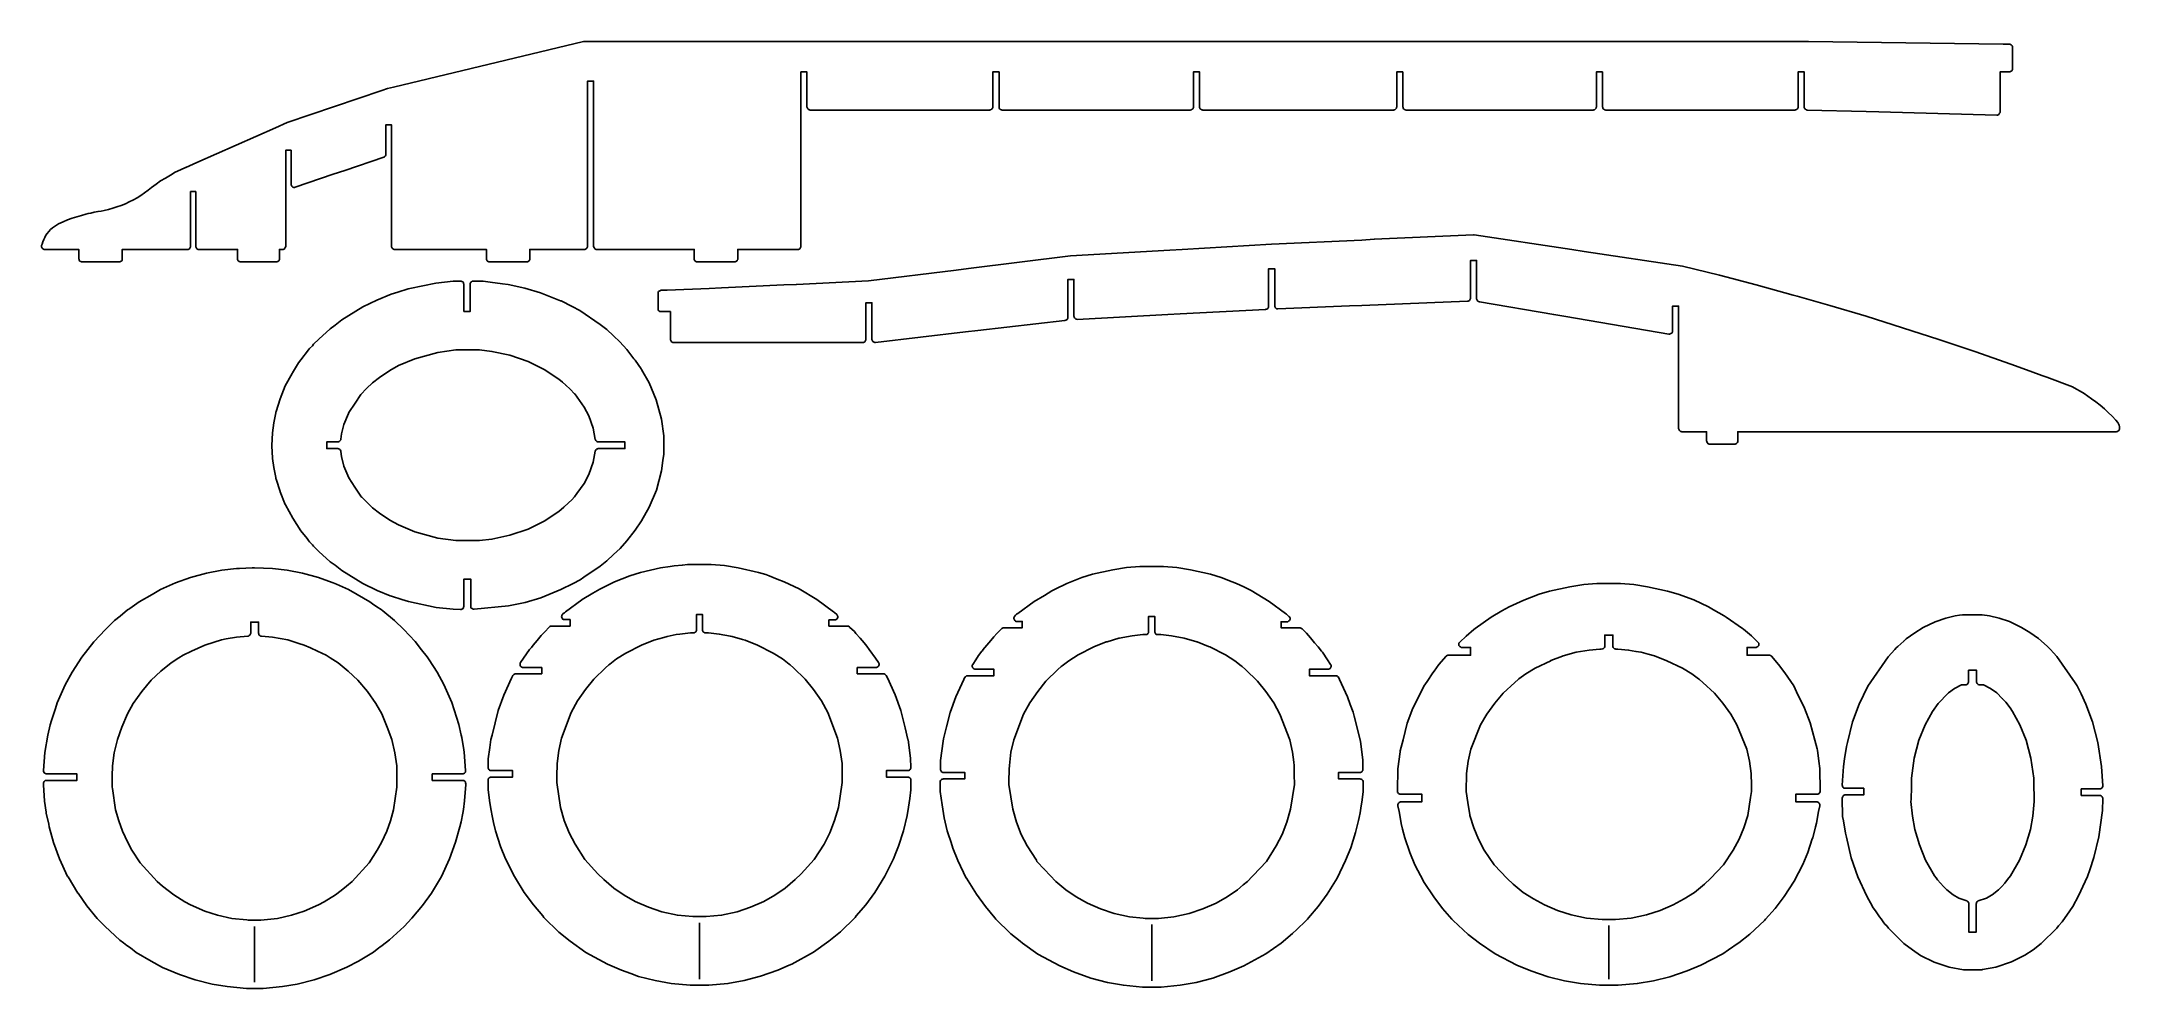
# Model space of a CAD drawing. Extents: x -1 to 1061, y 0 to 484.
import ezdxf

# ---------------------------------------------------------------- set-up
doc = ezdxf.new("R2010")
doc.units = 0
doc.layers.add('Normal', color=7, linetype='CONTINUOUS')

msp = doc.modelspace()

# ---------------------------------------------------------------- linework, layer by layer
at = {"layer": 'Normal'}
for points in [[(173.1, 458.9, -5.1), (176, 459.9, -5.1), (179.1, 460.7, -5.1), (179.1, 460.7, -8.9), (276.2, 483.9, -8.9), (276.6, 483.9, -8.9), (283.5, 483.9, -8.9)], [(283.5, 483.9, -5.1), (289.9, 483.9, -5.1), (289.9, 483.9, -8.9), (383, 483.9, -8.9)], [(383, 483.9, -5.1), (389.4, 483.9, -5.1), (389.4, 483.9, -8.9), (484.8, 483.9, -8.9)], [(484.8, 483.9, -5.1), (491.1, 483.9, -5.1), (491.1, 483.9, -8.9), (586.6, 483.9, -8.9)], [(586.6, 483.9, -5.1), (592.9, 483.9, -5.1), (592.9, 483.9, -8.9), (690.1, 483.9, -8.9)], [(690.1, 483.9, -5.1), (696.5, 483.9, -5.1), (696.5, 483.9, -8.9), (791, 483.9, -8.9)], [(791, 483.9, -5.1), (797.4, 483.9, -5.1), (797.4, 483.9, -8.9), (895.5, 483.9, -8.9)], [(895.5, 483.9, -5.1), (901.4, 483.9, -5.1), (901.9, 483.9, -5.1), (901.9, 483.9, -8.9), (1001.4, 482.6, -8.9), (1004.6, 482.6, -8.9), (1004.9, 482.6, -8.9), (1005.2, 482.5, -8.9), (1005.5, 482.3, -8.9), (1005.8, 482, -8.9), (1006, 481.7, -8.9), (1006.1, 481.4, -8.9), (1006.1, 481.1, -8.9), (1006.1, 470, -8.9), (1006.1, 469.7, -8.9), (1006, 469.3, -8.9), (1005.8, 469, -8.9), (1005.5, 468.8, -8.9), (1005.2, 468.6, -8.9), (1004.9, 468.5, -8.9), (1004.6, 468.4, -8.9), (999.8, 468.4, -8.9), (999.8, 461.3, -8.9)], [(443.9, 448.9, -5.1), (437.5, 448.9, -5.1), (437.5, 448.9, -8.9), (391.9, 448.9, -8.9), (391.6, 449, -8.9), (391.3, 449.1, -8.9), (391, 449.3, -8.9), (390.7, 449.6, -8.9), (390.5, 449.9, -8.9), (390.4, 450.2, -8.9), (390.3, 450.5, -8.9), (390.3, 468.4, -8.9), (387.2, 468.4, -8.9), (387.2, 417.7, -8.9)], [(544.8, 448.9, -5.1), (538.4, 448.9, -5.1), (538.4, 448.9, -8.9), (490, 448.9, -8.9), (489.6, 449, -8.9), (489.3, 449.1, -8.9), (489, 449.3, -8.9), (488.7, 449.6, -8.9), (488.5, 449.9, -8.9), (488.4, 450.2, -8.9), (488.4, 450.5, -8.9), (488.4, 468.4, -8.9), (485.2, 468.4, -8.9), (485.2, 450.5, -8.9), (485.2, 450.2, -8.9), (485, 449.9, -8.9), (484.9, 449.6, -8.9), (484.6, 449.3, -8.9), (484.3, 449.1, -8.9), (483.9, 449, -8.9), (483.6, 448.9, -8.9), (443.9, 448.9, -8.9)], [(645.6, 448.9, -5.1), (639.3, 448.9, -5.1), (639.3, 448.9, -8.9), (592.5, 448.9, -8.9), (592.2, 449, -8.9), (591.8, 449.1, -8.9), (591.5, 449.3, -8.9), (591.2, 449.6, -8.9), (591, 449.9, -8.9), (590.9, 450.2, -8.9), (590.9, 450.5, -8.9), (590.9, 468.4, -8.9), (587.7, 468.4, -8.9), (587.7, 450.5, -8.9), (587.7, 450.2, -8.9), (587.6, 449.9, -8.9), (587.4, 449.6, -8.9), (587.1, 449.3, -8.9), (586.8, 449.1, -8.9), (586.5, 449, -8.9), (586.1, 448.9, -8.9), (544.8, 448.9, -8.9)], [(744.2, 448.9, -5.1), (737.9, 448.9, -5.1), (737.9, 448.9, -8.9), (696.3, 448.9, -8.9), (696, 449, -8.9), (695.7, 449.1, -8.9), (695.4, 449.3, -8.9), (695.1, 449.6, -8.9), (694.9, 449.9, -8.9), (694.8, 450.2, -8.9), (694.7, 450.5, -8.9), (694.7, 468.4, -8.9), (691.6, 468.4, -8.9), (691.6, 450.5, -8.9), (691.5, 450.2, -8.9), (691.4, 449.9, -8.9), (691.2, 449.6, -8.9), (691, 449.3, -8.9), (690.7, 449.1, -8.9), (690.3, 449, -8.9), (690, 448.9, -8.9), (645.6, 448.9, -8.9)], [(844.6, 448.9, -5.1), (838.3, 448.9, -5.1), (838.3, 448.9, -8.9), (798.3, 448.9, -8.9), (798, 449, -8.9), (797.7, 449.1, -8.9), (797.4, 449.3, -8.9), (797.1, 449.6, -8.9), (796.9, 449.9, -8.9), (796.8, 450.2, -8.9), (796.7, 450.5, -8.9), (796.7, 468.4, -8.9), (793.6, 468.4, -8.9), (793.6, 450.5, -8.9), (793.5, 450.2, -8.9), (793.4, 449.9, -8.9), (793.2, 449.6, -8.9), (793, 449.3, -8.9), (792.7, 449.1, -8.9), (792.3, 449, -8.9), (792, 448.9, -8.9), (744.2, 448.9, -8.9)], [(937.8, 448, -5.1), (931.4, 448.2, -5.1), (931.4, 448.2, -8.9), (901.3, 448.9, -8.9), (901, 449, -8.9), (900.7, 449.1, -8.9), (900.4, 449.3, -8.9), (900.1, 449.6, -8.9), (899.9, 449.9, -8.9), (899.8, 450.2, -8.9), (899.8, 450.5, -8.9), (899.8, 468.4, -8.9), (896.6, 468.4, -8.9), (896.6, 450.5, -8.9), (896.6, 450.2, -8.9), (896.5, 449.9, -8.9), (896.3, 449.6, -8.9), (896, 449.3, -8.9), (895.7, 449.1, -8.9), (895.3, 449, -8.9), (895, 448.9, -8.9), (844.6, 448.9, -8.9)], [(118.8, 439.9, -5.1), (124.7, 442.5, -5.1), (124.7, 442.5, -8.9), (173.1, 458.9, -8.9)], [(281.3, 390.1, -5.1), (281.3, 396.4, -5.1), (281.3, 396.4, -8.9), (281.3, 463.7, -8.9), (278.2, 463.7, -8.9), (278.2, 444, -8.9)], [(999.8, 461.3, -5.1), (999.8, 454.9, -5.1), (999.8, 454.9, -8.9), (999.8, 448, -8.9), (999.8, 447.6, -8.9), (999.6, 447.3, -8.9), (999.4, 447, -8.9), (999.2, 446.7, -8.9), (998.9, 446.5, -8.9), (998.5, 446.4, -8.9), (998.2, 446.4, -8.9), (937.8, 448, -8.9)], [(72.8, 419.6, -5.1), (72.9, 419.6, -5.1), (78.6, 422.1, -5.1), (78.6, 422.1, -8.9), (118.8, 439.9, -8.9)], [(178.1, 395.1, -5.1), (178.1, 401.4, -5.1), (178.1, 401.4, -8.9), (178.1, 441.3, -8.9), (175.1, 441.3, -8.9), (175.1, 426.3, -8.9), (175.1, 426, -8.9), (175, 425.6, -8.9), (174.7, 425.2, -8.9), (174.4, 425, -8.9), (174.1, 424.8, -8.9), (154.2, 418.1, -8.9)], [(278.2, 444, -5.1), (278.2, 437.7, -5.1), (278.2, 437.7, -8.9), (278.2, 379.3, -8.9), (278.1, 378.9, -8.9), (278, 378.6, -8.9), (277.8, 378.3, -8.9), (277.5, 378, -8.9), (277.2, 377.8, -8.9), (276.9, 377.7, -8.9), (276.6, 377.7, -8.9), (266.7, 377.7, -8.9)], [(154.2, 418.1, -5.1), (148.2, 416.1, -5.1), (148.2, 416.1, -8.9), (128.8, 409.5, -8.9), (128.5, 409.4, -8.9), (128.1, 409.4, -8.9), (127.7, 409.5, -8.9), (127.4, 409.7, -8.9), (127.1, 410, -8.9), (126.9, 410.3, -8.9), (126.7, 410.7, -8.9), (126.7, 411, -8.9), (126.7, 428.4, -8.9), (124, 428.4, -8.9), (124, 395.5, -8.9)], [(21.9, 395.7, -5.1), (23.1, 396, -5.1), (24.4, 396.3, -5.1), (26.2, 396.7, -5.1), (28.1, 397.1, -5.1), (28.1, 397.1, -8.9), (29.7, 397.3, -8.9), (31.3, 397.6, -8.9), (33.5, 398.1, -8.9), (35.7, 398.7, -8.9), (37.8, 399.4, -8.9), (40, 400.2, -8.9), (42.1, 401, -8.9), (44.1, 402, -8.9), (46.2, 403, -8.9), (48.1, 404.1, -8.9), (50, 405.3, -8.9), (51.9, 406.6, -8.9), (53.7, 407.9, -8.9), (55.4, 409.3, -8.9), (57.8, 411, -8.9), (60.1, 412.7, -8.9), (62.6, 414.2, -8.9), (65.1, 415.7, -8.9), (67.6, 417.1, -8.9), (70.2, 418.4, -8.9), (72.8, 419.6, -8.9)], [(387.2, 417.7, -5.1), (387.2, 411.4, -5.1), (387.2, 411.4, -8.9), (387.2, 379.3, -8.9), (387.1, 378.9, -8.9), (387, 378.6, -8.9), (386.8, 378.3, -8.9), (386.6, 378, -8.9), (386.3, 377.8, -8.9), (385.9, 377.7, -8.9), (385.6, 377.7, -8.9), (354.9, 377.7, -8.9), (354.9, 372.9, -8.9), (354.9, 372.6, -8.9), (354.7, 372.2, -8.9), (354.6, 371.9, -8.9), (354.3, 371.7, -8.9), (354, 371.5, -8.9), (353.6, 371.4, -8.9), (353.3, 371.3, -8.9), (346.2, 371.3, -8.9)], [(78, 391.4, -5.1), (78, 397.8, -5.1), (78, 397.8, -8.9), (78, 407.3, -8.9), (75.4, 407.3, -8.9), (75.4, 379.3, -8.9), (75.3, 378.9, -8.9), (75.2, 378.6, -8.9), (75, 378.3, -8.9), (74.8, 378, -8.9), (74.5, 377.8, -8.9), (74.1, 377.7, -8.9), (73.8, 377.7, -8.9), (58.6, 377.7, -8.9)], [(19.9, 371.3, 0.1), (19.9, 371.3, -8.9), (19.6, 371.4, -8.9), (19.3, 371.5, -8.9), (18.9, 371.7, -8.9), (18.7, 371.9, -8.9), (18.5, 372.2, -8.9), (18.4, 372.6, -8.9), (18.3, 372.9, -8.9), (18.3, 377.7, -8.9), (0.9, 377.7, -8.9), (0.5, 377.7, -8.9), (0.2, 377.8, -8.9), (-0.1, 378, -8.9), (-0.4, 378.3, -8.9), (-0.6, 378.6, -8.9), (-0.7, 379, -8.9), (-0.7, 379.3, -8.9), (-0.7, 379.7, -8.9), (-0.5, 380.3, -8.9), (-0.1, 381.5, -8.9), (0.4, 382.7, -8.9), (0.9, 383.8, -8.9), (1.5, 384.9, -8.9), (2.2, 385.9, -8.9), (3, 386.9, -8.9), (3.8, 387.8, -8.9), (4.9, 388.8, -8.9), (6.4, 389.8, -8.9), (8, 390.7, -8.9), (10.3, 391.8, -8.9), (12.6, 392.8, -8.9), (14.9, 393.6, -8.9), (17.2, 394.4, -8.9), (19.6, 395.1, -8.9), (21.9, 395.7, -8.9)], [(124, 395.5, -5.1), (124, 389.2, -5.1), (124, 389.2, -8.9), (124, 379.3, -8.9), (123.9, 378.9, -8.9), (123.8, 378.6, -8.9), (123.6, 378.3, -8.9), (123.4, 378, -8.9), (123, 377.8, -8.9), (122.7, 377.7, -8.9), (122.4, 377.7, -8.9), (120.8, 377.7, -8.9), (120.8, 372.9, -8.9), (120.8, 372.6, -8.9), (120.7, 372.2, -8.9), (120.4, 371.9, -8.9), (120.2, 371.7, -8.9), (119.9, 371.5, -8.9), (119.5, 371.4, -8.9), (119.2, 371.3, -8.9), (114, 371.3, -8.9)], [(204.4, 377.7, -5.1), (198.1, 377.7, -5.1), (198.1, 377.7, -8.9), (179.7, 377.7, -8.9), (179.3, 377.7, -8.9), (179, 377.8, -8.9), (178.7, 378, -8.9), (178.4, 378.3, -8.9), (178.2, 378.6, -8.9), (178.1, 378.9, -8.9), (178.1, 379.3, -8.9), (178.1, 395.1, -8.9)], [(114, 371.3, -5.1), (107.7, 371.3, -5.1), (107.7, 371.3, -8.9), (101, 371.3, -8.9), (100.7, 371.4, -8.9), (100.3, 371.5, -8.9), (100, 371.7, -8.9), (99.7, 371.9, -8.9), (99.5, 372.2, -8.9), (99.4, 372.6, -8.9), (99.4, 372.9, -8.9), (99.4, 377.7, -8.9), (79.6, 377.7, -8.9), (79.3, 377.7, -8.9), (78.9, 377.8, -8.9), (78.6, 378, -8.9), (78.4, 378.3, -8.9), (78.2, 378.6, -8.9), (78.1, 378.9, -8.9), (78, 379.3, -8.9), (78, 391.4, -8.9)], [(311.7, 377.7, -5.1), (305.3, 377.7, -5.1), (305.3, 377.7, -8.9), (282.9, 377.7, -8.9), (282.6, 377.7, -8.9), (282.2, 377.8, -8.9), (281.9, 378, -8.9), (281.7, 378.3, -8.9), (281.5, 378.6, -8.9), (281.4, 378.9, -8.9), (281.3, 379.3, -8.9), (281.3, 390.1, -8.9)], [(575.7, 377.4, -5.1), (582, 377.7, -5.1), (582, 377.7, -8.9), (627.6, 380.4, -8.9), (673.8, 382.5, -8.9)], [(673.8, 382.5, -5.1), (680.1, 382.9, -5.1), (680.1, 382.9, -8.9), (730.8, 385.2, -8.9), (731.1, 385.2, -8.9), (781, 377.7, -8.9)], [(58.6, 377.7, -5.1), (52.2, 377.7, -5.1), (52.2, 377.7, -8.9), (40.5, 377.7, -8.9), (40.5, 372.9, -8.9), (40.5, 372.6, -8.9), (40.4, 372.2, -8.9), (40.2, 371.9, -8.9), (40, 371.7, -8.9), (39.6, 371.5, -8.9), (39.3, 371.4, -8.9), (39, 371.3, -8.9), (30.9, 371.3, -8.9)], [(240.8, 371.3, -5.1), (234.4, 371.3, -5.1), (234.4, 371.3, -8.9), (228.1, 371.3, -8.9), (227.8, 371.4, -8.9), (227.4, 371.5, -8.9), (227.1, 371.7, -8.9), (226.9, 371.9, -8.9), (226.7, 372.2, -8.9), (226.6, 372.6, -8.9), (226.5, 372.9, -8.9), (226.5, 377.7, -8.9), (204.4, 377.7, -8.9)], [(266.7, 377.7, -5.1), (260.4, 377.7, -5.1), (260.4, 377.7, -8.9), (248.7, 377.7, -8.9), (248.7, 372.9, -8.9), (248.7, 372.6, -8.9), (248.6, 372.2, -8.9), (248.4, 371.9, -8.9), (248.1, 371.7, -8.9), (247.8, 371.5, -8.9), (247.5, 371.4, -8.9), (247.2, 371.3, -8.9), (240.8, 371.3, -8.9)], [(346.2, 371.3, -5.1), (339.9, 371.3, -5.1), (339.9, 371.3, -8.9), (334.3, 371.3, -8.9), (333.9, 371.4, -8.9), (333.6, 371.5, -8.9), (333.3, 371.7, -8.9), (333, 371.9, -8.9), (332.8, 372.2, -8.9), (332.7, 372.6, -8.9), (332.7, 372.9, -8.9), (332.7, 377.7, -8.9), (311.7, 377.7, -8.9)], [(466.5, 367.1, -5.1), (472.8, 367.9, -5.1), (472.8, 367.9, -8.9), (524.9, 374.4, -8.9), (575.7, 377.4, -8.9)], [(778, 343.4, -5.1), (771.8, 344.4, -5.1), (771.8, 344.4, -8.9), (733.8, 350.9, -8.9), (733.4, 351, -8.9), (733.1, 351.2, -8.9), (732.8, 351.4, -8.9), (732.6, 351.8, -8.9), (732.5, 352.1, -8.9), (732.4, 352.5, -8.9), (732.4, 372.1, -8.9), (729.3, 372.1, -8.9), (729.3, 352.9, -8.9), (729.2, 352.6, -8.9), (729.1, 352.2, -8.9), (729, 351.9, -8.9), (728.7, 351.6, -8.9), (728.4, 351.5, -8.9), (728.1, 351.3, -8.9), (727.8, 351.3, -8.9), (673.8, 349.1, -8.9)], [(781, 377.7, -5.1), (787.3, 376.7, -5.1), (787.3, 376.7, -8.9), (837.5, 369.2, -8.9), (856.5, 364.5, -8.9), (875.3, 359.6, -8.9), (894.1, 354.4, -8.9), (896.1, 353.8, -8.9)], [(30.9, 371.3, -5.1), (24.5, 371.3, -5.1), (24.5, 371.3, -8.9), (19.9, 371.3, -8.9)], [(181.3, 355.9, -5.1), (186.5, 357.5, -5.1), (187.4, 357.7, -5.1), (187.4, 357.7, -8.9), (200.7, 360.5, -8.9), (209.6, 361.4, -8.9), (213.4, 361.5, -8.9), (213.7, 361.4, -8.9), (214, 361.3, -8.9), (214.4, 361.1, -8.9), (214.6, 360.9, -8.9), (214.8, 360.6, -8.9), (214.9, 360.2, -8.9), (215, 359.9, -8.9), (215, 346, -8.9), (218.3, 346, -8.9), (218.3, 359.9, -8.9), (218.3, 360.3, -8.9), (218.4, 360.6, -8.9), (218.6, 360.9, -8.9), (218.9, 361.2, -8.9), (219.2, 361.4, -8.9), (219.6, 361.5, -8.9), (219.9, 361.5, -8.9), (224.9, 361.4, -8.9), (228.5, 360.9, -8.9)], [(228.5, 360.9, -5.1), (234.8, 360.1, -5.1), (234.8, 360.1, -8.9), (237.7, 359.7, -8.9), (246.1, 357.9, -8.9), (254.2, 355.5, -8.9), (264.4, 351.5, -8.9), (264.7, 351.4, -8.9)], [(378.5, 359.6, -5.1), (384.9, 359.8, -5.1), (384.9, 359.8, -8.9), (421.8, 361.6, -8.9), (466.5, 367.1, -8.9)], [(581, 344.7, -5.1), (574.6, 344.4, -5.1), (574.6, 344.4, -8.9), (528.4, 341.9, -8.9), (528.1, 342, -8.9), (527.7, 342.1, -8.9), (527.4, 342.3, -8.9), (527.1, 342.5, -8.9), (526.9, 342.8, -8.9), (526.8, 343.2, -8.9), (526.7, 343.5, -8.9), (526.7, 362.4, -8.9), (523.6, 362.4, -8.9), (523.6, 343, -8.9), (523.5, 342.6, -8.9), (523.4, 342.3, -8.9), (523.2, 341.9, -8.9), (522.9, 341.7, -8.9), (522.5, 341.5, -8.9), (522.1, 341.4, -8.9), (477.6, 336.2, -8.9)], [(673.8, 349.1, -5.1), (667.5, 348.8, -5.1), (667.5, 348.8, -8.9), (630.9, 347.3, -8.9), (630.6, 347.3, -8.9), (630.2, 347.4, -8.9), (629.9, 347.6, -8.9), (629.6, 347.9, -8.9), (629.4, 348.2, -8.9), (629.3, 348.5, -8.9), (629.3, 348.9, -8.9), (629.3, 367.8, -8.9), (626.1, 367.8, -8.9), (626.1, 348.6, -8.9), (626, 348.2, -8.9), (625.9, 347.8, -8.9), (625.7, 347.5, -8.9), (625.3, 347.2, -8.9), (624.9, 347.1, -8.9), (624.6, 347, -8.9), (581, 344.7, -8.9)], [(127.3, 314.3, -5.1), (127.5, 314.7, -5.1), (130.6, 319.7, -5.1), (130.6, 319.7, -8.9), (131.7, 321.3, -8.9), (135.7, 326.3, -8.9), (136.2, 327, -8.9), (137.7, 328.5, -8.9), (138.2, 329.2, -8.9), (140.9, 331.9, -8.9), (146.7, 337.1, -8.9), (149.2, 338.9, -8.9), (152.6, 341.7, -8.9), (163.4, 348.3, -8.9), (170.6, 351.8, -8.9), (177.9, 354.8, -8.9), (181.3, 355.9, -8.9)], [(264.7, 351.4, -5.1), (270.3, 348.5, -5.1), (270.3, 348.5, -8.9), (274.3, 346.4, -8.9), (284.6, 339.4, -8.9), (288, 336.7, -8.9), (291.4, 333.6, -8.9), (294.7, 330.5, -8.9), (298.2, 326.6, -8.9), (301.9, 321.8, -8.9)], [(320.5, 334.3, -5.1), (320.5, 340.6, -5.1), (320.5, 340.6, -8.9), (320.5, 345.9, -8.9), (315.7, 345.9, -8.9), (315.4, 345.9, -8.9), (315.1, 346, -8.9), (314.8, 346.2, -8.9), (314.5, 346.5, -8.9), (314.3, 346.8, -8.9), (314.2, 347.1, -8.9), (314.2, 347.4, -8.9), (314.2, 355.2, -8.9), (314.2, 355.5, -8.9), (314.3, 355.9, -8.9), (314.5, 356.2, -8.9), (314.8, 356.4, -8.9), (315.1, 356.6, -8.9), (315.4, 356.7, -8.9), (315.7, 356.8, -8.9), (318.9, 356.8, -8.9), (340.3, 357.8, -8.9)], [(340.3, 357.8, -5.1), (346.7, 358.1, -5.1), (346.7, 358.1, -8.9), (378.5, 359.6, -8.9)], [(477.6, 336.2, -5.1), (471.3, 335.5, -5.1), (471.3, 335.5, -8.9), (425.3, 330.2, -8.9), (424.9, 330.2, -8.9), (424.6, 330.3, -8.9), (424.2, 330.5, -8.9), (423.9, 330.7, -8.9), (423.7, 331, -8.9), (423.6, 331.4, -8.9), (423.5, 331.7, -8.9), (423.5, 350.4, -8.9), (420.4, 350.4, -8.9), (420.4, 331.7, -8.9), (420.3, 331.4, -8.9), (420.2, 331.1, -8.9), (420, 330.8, -8.9), (419.8, 330.5, -8.9), (419.5, 330.3, -8.9), (419.1, 330.2, -8.9), (418.8, 330.2, -8.9), (381.2, 330.2, -8.9)], [(896.1, 353.8, -5.1), (902.2, 352.1, -5.1), (902.2, 352.1, -8.9), (912.8, 349, -8.9), (931.4, 343.5, -8.9), (950, 337.7, -8.9), (968.6, 331.7, -8.9), (987, 325.5, -8.9), (1005.4, 319, -8.9), (1015.2, 315.4, -8.9)], [(835.6, 308, -5.1), (835.6, 314.3, -5.1), (835.6, 314.3, -8.9), (835.6, 348.7, -8.9), (832.5, 348.7, -8.9), (832.5, 336, -8.9), (832.4, 335.6, -8.9), (832.3, 335.3, -8.9), (832.1, 334.9, -8.9), (831.7, 334.7, -8.9), (831.3, 334.5, -8.9), (831, 334.4, -8.9), (830.6, 334.4, -8.9), (778, 343.4, -8.9)], [(322.1, 330.2, 0.1), (322.1, 330.2, -8.9), (321.8, 330.2, -8.9), (321.4, 330.3, -8.9), (321.1, 330.5, -8.9), (320.9, 330.8, -8.9), (320.7, 331.1, -8.9), (320.5, 331.4, -8.9), (320.5, 331.7, -8.9), (320.5, 334.3, -8.9)], [(339.4, 330.2, -5.1), (333, 330.2, -5.1), (333, 330.2, -8.9), (322.1, 330.2, -8.9)], [(381.2, 330.2, -5.1), (374.8, 330.2, -5.1), (374.8, 330.2, -8.9), (339.4, 330.2, -8.9)], [(220.3, 326.3, -5.1), (214, 326.3, -5.1), (214, 326.3, -8.9), (210.9, 326.3, -8.9), (201.7, 325, -8.9), (190, 321.8, -8.9), (181.7, 318.3, -8.9), (177.2, 315.8, -8.9), (171.9, 312.3, -8.9), (168.4, 309.5, -8.9), (165.3, 306.6, -8.9), (162.3, 303.6, -8.9), (159.4, 299.2, -8.9)], [(271.7, 303.9, -5.1), (271.6, 303.9, -5.1), (269.4, 306.2, -5.1), (267.1, 308.3, -5.1), (267.1, 308.3, -8.9), (265.4, 309.9, -8.9), (263.6, 311.4, -8.9), (256, 316.4, -8.9), (247.9, 320.4, -8.9), (238.5, 323.6, -8.9), (229.3, 325.6, -8.9), (223, 326.3, -8.9), (220.3, 326.3, -8.9)], [(301.9, 321.8, -5.1), (302.5, 321.1, -5.1), (305.6, 316.6, -5.1), (305.6, 316.6, -8.9), (305.7, 316.3, -8.9), (309.6, 309.5, -8.9), (313.3, 300.9, -8.9), (315.9, 290.9, -8.9), (317.2, 282.4, -8.9), (317.2, 276.2, -8.9)], [(117.2, 270.9, -5.1), (117.2, 271.1, -5.1), (116.9, 277.2, -5.1), (116.9, 277.2, -8.9), (116.9, 277.5, -8.9), (117.2, 283.9, -8.9), (117.9, 289, -8.9), (119, 294.1, -8.9), (119, 294.5, -8.9), (119.1, 294.9, -8.9), (121.1, 301.3, -8.9), (123.8, 307.9, -8.9), (127.3, 314.3, -8.9)], [(861.4, 278.2, -5.1), (855.1, 278.2, -5.1), (855.1, 278.2, -8.9), (851.5, 278.2, -8.9), (851.2, 278.2, -8.9), (850.8, 278.3, -8.9), (850.5, 278.5, -8.9), (850.3, 278.8, -8.9), (850.1, 279.1, -8.9), (850, 279.5, -8.9), (849.9, 279.8, -8.9), (849.9, 284.5, -8.9), (837.2, 284.5, -8.9), (836.9, 284.6, -8.9), (836.5, 284.7, -8.9), (836.2, 284.9, -8.9), (836, 285.1, -8.9), (835.8, 285.5, -8.9), (835.7, 285.8, -8.9), (835.6, 286.1, -8.9), (835.6, 308, -8.9)], [(1015.2, 315.4, -5.1), (1021.2, 313.3, -5.1), (1021.2, 313.3, -8.9), (1023.7, 312.4, -8.9), (1036.8, 307.4, -8.9), (1038.8, 306.3, -8.9), (1040.8, 305.2, -8.9), (1042.8, 304, -8.9), (1044.7, 302.7, -8.9), (1046.6, 301.4, -8.9), (1048.8, 299.8, -8.9), (1051, 298.1, -8.9), (1053.1, 296.3, -8.9), (1055.1, 294.4, -8.9), (1057.1, 292.5, -8.9), (1059, 290.5, -8.9), (1060, 289.2, -8.9), (1060.3, 288.5, -8.9), (1060.6, 287.8, -8.9), (1060.8, 287.1, -8.9), (1060.8, 286.1, -8.9), (1060.8, 285.8, -8.9), (1060.7, 285.5, -8.9), (1060.5, 285.1, -8.9), (1060.2, 284.9, -8.9), (1059.9, 284.7, -8.9), (1059.6, 284.6, -8.9), (1059.2, 284.5, -8.9), (1030, 284.5, -8.9)], [(159.4, 299.2, -5.1), (156.3, 294.3, -5.1), (156.1, 293.9, -5.1), (156.1, 293.9, -8.9), (153.7, 288.2, -8.9), (152.5, 283.4, -8.9), (152.2, 280.8, -8.9), (152.1, 280.4, -8.9), (151.9, 280.1, -8.9), (151.7, 279.8, -8.9), (151.3, 279.6, -8.9), (151, 279.4, -8.9), (150.6, 279.3, -8.9), (145, 279.3, -8.9), (145, 275.9, -8.9), (150.6, 275.9, -8.9), (151, 275.8, -8.9), (151.3, 275.7, -8.9), (151.7, 275.5, -8.9), (151.9, 275.2, -8.9), (152.1, 274.8, -8.9), (152.2, 274.4, -8.9), (152.5, 271.9, -8.9), (153.7, 267, -8.9), (156.3, 260.9, -8.9), (159.3, 256.2, -8.9)], [(268.5, 248.2, -5.1), (270.1, 249.7, -5.1), (271.6, 251.3, -5.1), (272.7, 252.9, -5.1), (272.7, 252.9, -8.9), (276.4, 258.1, -8.9), (278.8, 262.7, -8.9), (281.1, 268.9, -8.9), (282.1, 274.6, -8.9), (282.2, 274.9, -8.9), (282.4, 275.2, -8.9), (282.7, 275.5, -8.9), (283, 275.7, -8.9), (283.3, 275.8, -8.9), (283.7, 275.9, -8.9), (297.3, 275.9, -8.9), (297.3, 279.3, -8.9), (283.7, 279.3, -8.9), (283.3, 279.4, -8.9), (283, 279.5, -8.9), (282.7, 279.7, -8.9), (282.4, 280, -8.9), (282.2, 280.3, -8.9), (282.1, 280.6, -8.9), (281.1, 286.3, -8.9), (278.8, 292.6, -8.9), (276.4, 297.1, -8.9), (271.7, 303.9, -8.9)], [(317.2, 276.2, -5.1), (317.2, 273, -5.1), (316.7, 269.9, -5.1), (316.7, 269.9, -8.9), (315.9, 264.5, -8.9), (313.4, 254.6, -8.9), (309.7, 245.9, -8.9), (305.8, 239, -8.9), (302.5, 234.2, -8.9), (298.3, 228.8, -8.9), (294.8, 224.9, -8.9), (291.4, 221.7, -8.9), (288, 218.6, -8.9), (284.7, 215.8, -8.9), (276.3, 210.2, -8.9)], [(967.7, 284.5, -5.1), (961.4, 284.5, -5.1), (961.4, 284.5, -8.9), (865.8, 284.5, -8.9), (865.8, 279.8, -8.9), (865.8, 279.5, -8.9), (865.7, 279.1, -8.9), (865.5, 278.8, -8.9), (865.2, 278.5, -8.9), (864.9, 278.3, -8.9), (864.5, 278.2, -8.9), (864.2, 278.2, -8.9), (861.4, 278.2, -8.9)], [(1030, 284.5, -5.1), (1023.6, 284.5, -5.1), (1023.6, 284.5, -8.9), (967.7, 284.5, -8.9)], [(139.1, 225.1, -5.1), (138.2, 226.1, -5.1), (137.7, 226.7, -5.1), (136.2, 228.2, -5.1), (135.7, 229, -5.1), (135, 229.9, -5.1), (135, 229.9, -8.9), (131.8, 233.8, -8.9), (127.6, 240.4, -8.9), (123.9, 247.2, -8.9), (123.8, 247.3, -8.9), (121.1, 253.8, -8.9), (121.1, 253.9, -8.9), (119.1, 260.3, -8.9), (119, 260.7, -8.9), (119, 261.1, -8.9), (118, 266.2, -8.9), (117.2, 270.9, -8.9)], [(159.3, 256.2, -5.1), (162.3, 251.6, -5.1), (162.6, 251.3, -5.1), (162.9, 251, -5.1), (162.9, 251, -8.9), (165.6, 248.3, -8.9), (168.4, 245.7, -8.9), (171.9, 242.9, -8.9)], [(214.9, 229, -5.1), (221.3, 229, -5.1), (221.3, 229, -8.9), (223, 229, -8.9), (229.3, 229.6, -8.9), (238.5, 231.6, -8.9), (247.9, 234.8, -8.9), (256, 238.8, -8.9), (263.6, 243.8, -8.9), (266.1, 245.9, -8.9), (268.5, 248.2, -8.9)], [(171.9, 242.9, 0.1), (171.9, 242.9, -8.9), (177.2, 239.4, -8.9), (181.7, 236.9, -8.9), (190, 233.4, -8.9), (201.7, 230.2, -8.9), (210.9, 229, -8.9), (214.9, 229, -8.9)], [(152.6, 213.6, 0.1), (152.6, 213.6, -8.9), (149.2, 216.4, -8.9), (146.7, 218.1, -8.9), (141, 223.3, -8.9), (139.1, 225.1, -8.9)], [(39.4, 190.3, -5.1), (43.2, 193.5, -5.1), (43.8, 193.9, -5.1), (44.3, 194.2, -5.1), (44.3, 194.2, -8.9), (46.7, 195.9, -8.9), (49.1, 197.6, -8.9), (55.7, 201.4, -8.9), (60.1, 203.8, -8.9), (67.7, 207.3, -8.9), (75.3, 210, -8.9), (83.5, 212.2, -8.9), (91.4, 213.7, -8.9), (98.9, 214.6, -8.9), (100.4, 214.7, -8.9)], [(100.4, 214.7, -5.1), (106.8, 214.9, -5.1), (106.8, 214.9, -8.9), (108.1, 214.9, -8.9), (117.2, 214.6, -8.9), (124.7, 213.7, -8.9), (132.6, 212.2, -8.9), (140.8, 210.1, -8.9), (144, 208.9, -8.9)], [(183.3, 198.7, -5.1), (178, 200.4, -5.1), (177.3, 200.7, -5.1), (177.3, 200.7, -8.9), (170.7, 203.3, -8.9), (163.4, 206.9, -8.9), (152.6, 213.6, -8.9)], [(275.4, 198.7, -5.1), (280.9, 202, -5.1), (280.9, 202, -8.9), (284.4, 204.1, -8.9), (291.9, 207.8, -8.9), (299.8, 210.9, -8.9), (305.2, 212.5, -8.9), (315.5, 214.9, -8.9), (320.4, 215.7, -8.9)], [(320.4, 215.7, -5.1), (322.5, 216, -5.1), (326.7, 216.4, -5.1), (326.7, 216.4, -8.9), (329.3, 216.6, -8.9), (341.4, 216.6, -8.9), (348.2, 216.1, -8.9), (355.1, 215, -8.9), (365.5, 212.6, -8.9), (369.2, 211.5, -8.9)], [(511.6, 200.9, -5.1), (515.4, 203.2, -5.1), (517.1, 204, -5.1), (517.1, 204, -8.9), (523, 206.9, -8.9), (530.8, 210, -8.9), (536.2, 211.7, -8.9), (546.6, 214, -8.9), (553.5, 215.1, -8.9), (560.3, 215.7, -8.9), (572.4, 215.7, -8.9), (579.2, 215.1, -8.9), (586.2, 214, -8.9), (596.5, 211.7, -8.9), (601.9, 210, -8.9), (607.6, 207.8, -8.9)], [(144, 208.9, -5.1), (148.3, 207.3, -5.1), (149.9, 206.6, -5.1), (149.9, 206.6, -8.9), (156, 203.8, -8.9), (160.5, 201.4, -8.9), (167, 197.6, -8.9), (167.7, 197.1, -8.9), (168.4, 196.6, -8.9)], [(276.3, 210.2, -5.1), (274.5, 208.9, -5.1), (270.8, 207, -5.1), (270.8, 207, -8.9), (264.6, 203.8, -8.9), (254.3, 199.7, -8.9), (246.3, 197.3, -8.9), (237.8, 195.5, -8.9), (220.2, 193.9, -8.9), (219.9, 193.9, -8.9), (219.5, 194, -8.9), (219.2, 194.1, -8.9), (218.8, 194.4, -8.9), (218.6, 194.7, -8.9), (218.5, 195.1, -8.9), (218.5, 195.4, -8.9), (218.5, 209.2, -8.9), (215, 209.2, -8.9), (215, 195.2, -8.9), (214.9, 194.9, -8.9), (214.8, 194.6, -8.9), (214.6, 194.2, -8.9), (214.3, 194, -8.9), (214, 193.8, -8.9), (213.7, 193.7, -8.9), (213.3, 193.6, -8.9), (209.6, 193.9, -8.9), (200.9, 194.7, -8.9), (186.7, 197.7, -8.9), (183.3, 198.7, -8.9)], [(369.2, 211.5, -5.1), (370.9, 210.9, -5.1), (375.1, 209.2, -5.1), (375.1, 209.2, -8.9), (378.7, 207.8, -8.9), (386.3, 204.2, -8.9), (395.4, 198.7, -8.9), (403.8, 192.5, -8.9), (404.3, 192.2, -8.9), (405.5, 191.1, -8.9), (405.8, 190.8, -8.9), (405.9, 190.4, -8.9), (406, 190, -8.9), (406, 189.7, -8.9), (405.9, 189.3, -8.9), (405.8, 189, -8.9), (405.5, 188.7, -8.9), (405.2, 188.5, -8.9), (404.8, 188.3, -8.9), (404.5, 188.3, -8.9), (401.5, 188.3, -8.9), (401.5, 185.2, -8.9), (411, 185.2, -8.9), (411.3, 185.2, -8.9), (411.6, 185.1, -8.9), (411.9, 184.9, -8.9), (412.1, 184.7, -8.9), (414.5, 182.4, -8.9), (414.9, 181.9, -8.9), (415.3, 181.4, -8.9)], [(607.6, 207.8, -5.1), (609.8, 206.9, -5.1), (613.4, 205.2, -5.1), (613.4, 205.2, -8.9), (617.3, 203.3, -8.9), (626.4, 197.8, -8.9), (634.8, 191.6, -8.9), (635.3, 191.2, -8.9), (636.5, 190.1, -8.9), (636.8, 189.9, -8.9), (637, 189.5, -8.9), (637.1, 189.2, -8.9), (637.1, 188.8, -8.9), (637, 188.4, -8.9), (636.8, 188.1, -8.9), (636.5, 187.8, -8.9), (636.2, 187.6, -8.9), (635.9, 187.4, -8.9), (635.5, 187.4, -8.9), (632.5, 187.4, -8.9), (632.5, 184.3, -8.9), (642, 184.3, -8.9), (642.3, 184.3, -8.9), (642.6, 184.2, -8.9), (642.9, 184, -8.9), (643.2, 183.8, -8.9), (645.5, 181.5, -8.9), (647.5, 179.1, -8.9), (649.6, 176.7, -8.9)], [(739.8, 189.7, -5.1), (739.9, 189.7, -5.1), (745.3, 192.9, -5.1), (745.3, 192.9, -8.9), (749, 195, -8.9), (756.5, 198.5, -8.9), (764.4, 201.5, -8.9), (769.7, 203, -8.9), (780.1, 205.3, -8.9), (787.1, 206.4, -8.9), (793.8, 206.9, -8.9)], [(793.8, 206.9, -5.1), (793.9, 206.9, -5.1), (800.1, 206.9, -5.1), (800.1, 206.9, -8.9), (805.9, 206.9, -8.9), (812.7, 206.4, -8.9), (819.7, 205.3, -8.9), (830, 203.1, -8.9), (835.4, 201.5, -8.9), (843.3, 198.6, -8.9), (850.8, 195, -8.9), (853.4, 193.5, -8.9)], [(168.4, 196.6, -5.1), (170.6, 195.1, -5.1), (172.8, 193.6, -5.1), (173.6, 193, -5.1), (173.6, 193, -8.9), (179.5, 188.1, -8.9), (184.3, 183.5, -8.9), (190.1, 177.3, -8.9), (193.4, 173.1, -8.9)], [(250.4, 175.5, -5.1), (252.5, 177.9, -5.1), (254.5, 180.3, -5.1), (254.5, 180.3, -8.9), (255.4, 181.3, -8.9), (256.3, 182.3, -8.9), (258.6, 184.7, -8.9), (258.9, 184.9, -8.9), (259.2, 185.1, -8.9), (259.5, 185.2, -8.9), (259.8, 185.2, -8.9), (269.3, 185.2, -8.9), (269.3, 188.5, -8.9), (266.5, 188.5, -8.9), (266.2, 188.5, -8.9), (265.9, 188.6, -8.9), (265.5, 188.8, -8.9), (265.2, 189.2, -8.9), (265, 189.6, -8.9), (264.9, 190, -8.9), (265, 190.4, -8.9), (265.1, 190.7, -8.9), (265.3, 191, -8.9), (265.8, 191.6, -8.9), (266.4, 192, -8.9), (267, 192.5, -8.9), (275.3, 198.6, -8.9), (275.4, 198.7, -8.9)], [(480.2, 173, -5.1), (482.2, 175.5, -5.1), (484.3, 177.9, -5.1), (484.3, 177.9, -8.9), (485.7, 179.7, -8.9), (487.3, 181.4, -8.9), (489.7, 183.8, -8.9), (489.9, 184, -8.9), (490.2, 184.2, -8.9), (490.5, 184.3, -8.9), (490.8, 184.3, -8.9), (500.3, 184.3, -8.9), (500.3, 187.6, -8.9), (497.6, 187.6, -8.9), (497.2, 187.6, -8.9), (496.9, 187.7, -8.9), (496.5, 188, -8.9), (496.3, 188.3, -8.9), (496.1, 188.7, -8.9), (496, 189.1, -8.9), (496, 189.5, -8.9), (496.1, 189.8, -8.9), (496.3, 190.1, -8.9), (496.8, 190.7, -8.9), (497.4, 191.2, -8.9), (498, 191.6, -8.9), (506.3, 197.7, -8.9), (511.6, 200.9, -8.9)], [(853.4, 193.5, -5.1), (858.9, 190.4, -5.1), (858.9, 190.4, -8.9), (859.9, 189.8, -8.9), (868.3, 183.9, -8.9), (868.8, 183.6, -8.9), (872.8, 180.2, -8.9), (876.1, 177, -8.9), (876.3, 176.8, -8.9), (876.5, 176.4, -8.9), (876.6, 176, -8.9), (876.6, 175.7, -8.9), (876.5, 175.3, -8.9), (876.3, 175, -8.9), (876, 174.7, -8.9), (875.7, 174.5, -8.9), (875.3, 174.3, -8.9), (875, 174.3, -8.9), (870.6, 174.3, -8.9), (870.6, 170.3, -8.9), (881.8, 170.3, -8.9), (882.1, 170.3, -8.9), (882.5, 170.2, -8.9), (882.8, 170, -8.9), (883, 169.8, -8.9), (886.7, 165.6, -8.9), (889.8, 161.3, -8.9), (894.4, 154.6, -8.9), (895.9, 151.6, -8.9), (899.9, 143.3, -8.9), (902.8, 135.8, -8.9), (906.3, 122.4, -8.9)], [(4.4, 137, -5.1), (6.4, 143.1, -5.1), (6.4, 143.1, -8.9), (7.3, 146, -8.9), (11.4, 155.2, -8.9), (14.9, 161.6, -8.9), (19.8, 169.3, -8.9), (26, 177.2, -8.9), (31.9, 183.4, -8.9), (36.6, 188, -8.9), (39.4, 190.3, -8.9)], [(136.6, 174.1, -5.1), (133.5, 175.5, -5.1), (130.7, 176.3, -5.1), (130.7, 176.3, -8.9), (125, 178.1, -8.9), (117.3, 179.5, -8.9), (111.6, 180.1, -8.9), (111.2, 180.1, -8.9), (110.8, 180.3, -8.9), (110.5, 180.6, -8.9), (110.3, 180.9, -8.9), (110.2, 181.3, -8.9), (110.1, 181.6, -8.9), (110.1, 187.2, -8.9), (106.1, 187.2, -8.9), (106.1, 181.6, -8.9), (106, 181.3, -8.9), (105.9, 180.9, -8.9), (105.7, 180.6, -8.9), (105.4, 180.3, -8.9), (105, 180.1, -8.9), (104.6, 180.1, -8.9), (98.9, 179.5, -8.9), (93.6, 178.6, -8.9)], [(323.4, 180.8, -5.1), (318.8, 179.9, -5.1), (317.2, 179.4, -5.1), (317.2, 179.4, -8.9), (312.1, 178, -8.9), (305.7, 175.5, -8.9), (297.7, 171.4, -8.9), (293, 168.4, -8.9), (289.5, 165.7, -8.9), (289.1, 165.4, -8.9), (287.4, 163.9, -8.9), (281.4, 158, -8.9), (277.1, 152.7, -8.9), (273, 146.9, -8.9), (269.9, 141.1, -8.9), (264.9, 127.9, -8.9), (263.5, 121.6, -8.9), (262.6, 114.9, -8.9), (262.6, 114.8, -8.9)], [(357.3, 178.4, -5.1), (352, 179.9, -5.1), (351.2, 180, -5.1), (351.2, 180, -8.9), (345.5, 181.1, -8.9), (340, 181.7, -8.9), (338.6, 181.7, -8.9), (338.2, 181.7, -8.9), (337.9, 181.8, -8.9), (337.6, 182, -8.9), (337.3, 182.3, -8.9), (337.1, 182.6, -8.9), (337, 182.9, -8.9), (337, 183.3, -8.9), (337, 191.1, -8.9), (333.8, 191.1, -8.9), (333.8, 183.3, -8.9), (333.8, 182.9, -8.9), (333.7, 182.6, -8.9), (333.5, 182.3, -8.9), (333.2, 182, -8.9), (332.9, 181.8, -8.9), (332.6, 181.7, -8.9), (332.2, 181.7, -8.9), (330.8, 181.7, -8.9), (325.3, 181.1, -8.9), (323.4, 180.8, -8.9)], [(415.3, 181.4, -5.1), (417.4, 179, -5.1), (419.5, 176.6, -5.1), (419.5, 176.6, -8.9), (420.8, 174.9, -8.9), (422.1, 173.3, -8.9), (425.3, 168.8, -8.9), (426.8, 166.5, -8.9), (427, 166.2, -8.9), (427.1, 165.9, -8.9), (427.1, 165.5, -8.9), (427, 165.1, -8.9), (426.8, 164.7, -8.9), (426.5, 164.4, -8.9), (426.2, 164.2, -8.9), (425.8, 164.1, -8.9), (425.5, 164, -8.9), (416, 164, -8.9), (416, 160.8, -8.9), (429.4, 160.8, -8.9), (429.7, 160.7, -8.9), (430, 160.6, -8.9), (430.3, 160.4, -8.9), (430.6, 160.1, -8.9), (430.8, 159.9, -8.9), (431.4, 158.7, -8.9), (435.4, 150, -8.9), (438.3, 142.1, -8.9), (440.5, 133.2, -8.9)], [(595.4, 174.8, -5.1), (589.7, 177.1, -5.1), (589.5, 177.1, -5.1), (589.5, 177.1, -8.9), (583, 179, -8.9), (576.5, 180.2, -8.9), (571, 180.8, -8.9), (569.6, 180.8, -8.9), (569.3, 180.8, -8.9), (568.9, 180.9, -8.9), (568.6, 181.1, -8.9), (568.4, 181.4, -8.9), (568.1, 181.7, -8.9), (568, 182, -8.9), (568, 182.3, -8.9), (568, 190.1, -8.9), (564.8, 190.1, -8.9), (564.8, 182.3, -8.9), (564.8, 182, -8.9), (564.7, 181.7, -8.9), (564.5, 181.4, -8.9), (564.2, 181.1, -8.9), (563.9, 180.9, -8.9), (563.6, 180.8, -8.9), (563.2, 180.8, -8.9), (561.8, 180.8, -8.9), (556.4, 180.2, -8.9), (549.8, 179, -8.9), (549.7, 179, -8.9)], [(707.1, 156.9, -5.1), (710, 161.3, -5.1), (710.7, 162.2, -5.1), (710.7, 162.2, -8.9), (713.1, 165.5, -8.9), (716.9, 169.8, -8.9), (717.1, 170, -8.9), (717.4, 170.2, -8.9), (717.7, 170.3, -8.9), (718.1, 170.3, -8.9), (729.3, 170.3, -8.9), (729.3, 174.3, -8.9), (724.9, 174.3, -8.9), (724.5, 174.3, -8.9), (724.2, 174.5, -8.9), (723.8, 174.7, -8.9), (723.6, 175, -8.9), (723.4, 175.3, -8.9), (723.3, 175.7, -8.9), (723.3, 176, -8.9), (723.4, 176.4, -8.9), (723.6, 176.8, -8.9), (723.8, 177, -8.9), (727, 180.1, -8.9), (730.9, 183.4, -8.9), (731.6, 183.9, -8.9), (739.8, 189.7, -8.9)], [(820, 170.8, -5.1), (816.5, 171.8, -5.1), (813.8, 172.2, -5.1), (813.8, 172.2, -8.9), (810, 172.9, -8.9), (804.5, 173.4, -8.9), (803.6, 173.4, -8.9), (803.2, 173.5, -8.9), (802.9, 173.6, -8.9), (802.6, 173.8, -8.9), (802.3, 174, -8.9), (802.1, 174.3, -8.9), (802, 174.7, -8.9), (802, 175, -8.9), (802, 180.6, -8.9), (797.9, 180.6, -8.9), (797.9, 175, -8.9), (797.9, 174.7, -8.9), (797.8, 174.3, -8.9), (797.6, 174, -8.9), (797.3, 173.8, -8.9), (797, 173.6, -8.9), (796.7, 173.5, -8.9), (796, 173.4, -8.9), (795.3, 173.4, -8.9), (789.9, 172.9, -8.9), (783.3, 171.8, -8.9), (776.6, 169.9, -8.9), (776.3, 169.8, -8.9)], [(946, 173.2, -5.1), (946.8, 174, -5.1), (947.6, 174.8, -5.1), (950.6, 177.5, -5.1), (950.6, 177.5, -8.9), (951.9, 178.6, -8.9), (956.3, 181.8, -8.9), (960.6, 184.4, -8.9), (966.7, 187.4, -8.9), (972.1, 189.3, -8.9), (976.9, 190.4, -8.9), (979.1, 190.7, -8.9)], [(979.1, 190.7, -5.1), (980.7, 191, -5.1), (985.5, 191, -5.1), (985.5, 191, -8.9), (990.7, 191, -8.9), (994.5, 190.4, -8.9), (999.3, 189.3, -8.9), (1004.7, 187.5, -8.9), (1010.8, 184.5, -8.9), (1015.1, 181.9, -8.9), (1019.5, 178.8, -8.9), (1023.8, 174.9, -8.9), (1025.5, 173.2, -8.9), (1027.2, 171.5, -8.9), (1028.8, 169.7, -8.9), (1038.2, 156.2, -8.9)], [(93.6, 178.6, -5.1), (91.2, 178.1, -5.1), (87.5, 177, -5.1), (87.5, 177, -8.9), (82.7, 175.5, -8.9), (75.9, 172.4, -8.9), (71.6, 170.3, -8.9), (69.4, 168.9, -8.9), (65.4, 166.4, -8.9), (60.2, 162.2, -8.9), (55.3, 157.5, -8.9), (50.5, 151.8, -8.9), (46.1, 145.6, -8.9), (43.1, 140.3, -8.9), (40.3, 133.6, -8.9), (38, 127.2, -8.9), (36.4, 120.4, -8.9), (35.5, 113.8, -8.9), (35.4, 108.4, -8.9)], [(180.8, 107.5, -5.1), (180.7, 113.8, -5.1), (180.7, 113.8, -8.9), (180.7, 113.8, -8.9), (179.8, 120.4, -8.9), (178.2, 127.2, -8.9), (175.9, 133.6, -8.9), (173.1, 140.3, -8.9), (170.1, 145.6, -8.9), (165.7, 151.8, -8.9), (160.9, 157.5, -8.9), (155.9, 162.2, -8.9), (150.8, 166.4, -8.9), (146.7, 168.9, -8.9), (144.7, 170.3, -8.9), (140.3, 172.4, -8.9), (136.6, 174.1, -8.9)], [(193.4, 173.1, -5.1), (196.3, 169.4, -5.1), (197.3, 168, -5.1), (197.3, 168, -8.9), (201.3, 161.7, -8.9), (204.7, 155.3, -8.9), (208.8, 146.2, -8.9), (212.4, 134.8, -8.9), (213.7, 129.5, -8.9), (213.9, 128.3, -8.9)], [(228.3, 123.2, -5.1), (228.8, 127.2, -5.1), (229.4, 129.5, -5.1), (229.4, 129.5, -8.9), (232.5, 142, -8.9), (235.4, 149.9, -8.9), (239.4, 158.6, -8.9), (240, 159.9, -8.9), (240.2, 160.1, -8.9), (240.5, 160.4, -8.9), (240.8, 160.6, -8.9), (241.1, 160.7, -8.9), (241.4, 160.8, -8.9), (254.8, 160.8, -8.9), (254.8, 164, -8.9), (245.3, 164, -8.9), (245, 164.1, -8.9), (244.6, 164.2, -8.9), (244.3, 164.4, -8.9), (244, 164.7, -8.9), (243.8, 165.1, -8.9), (243.7, 165.5, -8.9), (243.7, 165.9, -8.9), (243.8, 166.2, -8.9), (244, 166.5, -8.9), (245.5, 168.8, -8.9), (247, 171, -8.9), (248.6, 173.2, -8.9), (249.5, 174.3, -8.9), (250.4, 175.5, -8.9)], [(408.3, 106.6, -5.1), (408.2, 112.9, -5.1), (408.2, 112.9, -8.9), (408.2, 114.9, -8.9), (407.3, 121.6, -8.9), (405.9, 127.9, -8.9), (400.9, 141.1, -8.9), (397.7, 146.9, -8.9), (393.7, 152.7, -8.9), (389.4, 158, -8.9), (383.4, 163.9, -8.9), (381.7, 165.4, -8.9), (381.2, 165.8, -8.9), (377.8, 168.4, -8.9), (373, 171.4, -8.9), (365, 175.5, -8.9), (358.7, 178, -8.9), (357.3, 178.4, -8.9)], [(460.1, 127.5, -5.1), (461.6, 133.7, -5.1), (461.6, 133.7, -8.9), (463.5, 141, -8.9), (466.4, 149, -8.9), (470.4, 157.8, -8.9), (471, 159, -8.9), (471.2, 159.3, -8.9), (471.5, 159.5, -8.9), (471.8, 159.7, -8.9), (472.1, 159.8, -8.9), (472.5, 159.8, -8.9), (485.8, 159.8, -8.9), (485.8, 163.1, -8.9), (476.3, 163.1, -8.9), (476, 163.2, -8.9), (475.6, 163.3, -8.9), (475.3, 163.5, -8.9), (475, 163.8, -8.9), (474.8, 164.2, -8.9), (474.7, 164.6, -8.9), (474.7, 165, -8.9), (474.8, 165.3, -8.9), (475, 165.6, -8.9), (476.5, 167.9, -8.9), (478, 170.1, -8.9), (479.6, 172.3, -8.9), (479.9, 172.6, -8.9), (480.2, 173, -8.9)], [(549.7, 179, -5.1), (543.6, 177.2, -5.1), (543.6, 177.2, -8.9), (543.1, 177.1, -8.9), (536.8, 174.6, -8.9), (528.8, 170.5, -8.9), (524, 167.5, -8.9), (520.6, 164.8, -8.9), (520.1, 164.5, -8.9), (518.4, 163, -8.9), (512.4, 157.1, -8.9), (508.2, 151.8, -8.9), (504.1, 146, -8.9), (500.9, 140.2, -8.9), (496, 127.1, -8.9), (494.5, 120.7, -8.9), (493.7, 114, -8.9), (493.6, 112, -8.9)], [(639.2, 109.3, -5.1), (639.2, 114, -5.1), (639, 115.6, -5.1), (639, 115.6, -8.9), (638.3, 120.7, -8.9), (636.9, 127.1, -8.9), (631.9, 140.2, -8.9), (628.8, 146, -8.9), (624.7, 151.8, -8.9), (620.4, 157.1, -8.9), (614.4, 163, -8.9), (612.7, 164.5, -8.9), (612.2, 164.9, -8.9), (608.8, 167.5, -8.9), (604.1, 170.5, -8.9), (596.1, 174.6, -8.9), (595.4, 174.8, -8.9)], [(649.6, 176.7, -5.1), (651.4, 174.5, -5.1), (653.2, 172.3, -5.1), (653.6, 171.8, -5.1), (653.6, 171.8, -8.9), (656.3, 167.9, -8.9), (657.8, 165.6, -8.9), (658, 165.3, -8.9), (658.1, 165, -8.9), (658.1, 164.6, -8.9), (658, 164.2, -8.9), (657.8, 163.8, -8.9), (657.5, 163.5, -8.9), (657.2, 163.3, -8.9), (656.8, 163.2, -8.9), (656.5, 163.1, -8.9), (647, 163.1, -8.9), (647, 159.8, -8.9), (660.4, 159.8, -8.9), (660.7, 159.8, -8.9), (661.1, 159.7, -8.9), (661.4, 159.5, -8.9), (661.6, 159.3, -8.9), (661.8, 159, -8.9), (662.4, 157.8, -8.9), (666.4, 149.1, -8.9), (667.8, 145.1, -8.9)], [(872.4, 97.6, -5.1), (872.9, 100.6, -5.1), (872.8, 103.9, -5.1), (872.8, 103.9, -8.9), (872.7, 109.8, -8.9), (871.8, 116.2, -8.9), (870.4, 122.2, -8.9), (865.4, 134.7, -8.9), (862.3, 140.2, -8.9), (858.2, 145.8, -8.9), (854, 150.9, -8.9), (848, 156.4, -8.9), (846.3, 157.9, -8.9), (845.7, 158.2, -8.9), (842.3, 160.8, -8.9), (837.6, 163.6, -8.9), (829.6, 167.5, -8.9), (823.3, 169.9, -8.9), (820, 170.8, -8.9)], [(920.4, 117.3, -5.1), (921.4, 123.6, -5.1), (921.4, 123.6, -8.9), (921.8, 125.6, -8.9), (924.5, 136.2, -8.9), (927.8, 145.2, -8.9), (932.2, 154.5, -8.9), (942.6, 169.5, -8.9), (944.3, 171.4, -8.9), (946, 173.2, -8.9)], [(776.3, 169.8, -5.1), (770.3, 167.6, -5.1), (770.3, 167.6, -8.9), (770.3, 167.5, -8.9), (762.3, 163.6, -8.9), (757.5, 160.8, -8.9), (754, 158.2, -8.9), (753.6, 157.9, -8.9), (751.9, 156.4, -8.9), (745.9, 150.9, -8.9), (741.7, 145.8, -8.9), (737.6, 140.2, -8.9), (734.4, 134.7, -8.9), (729.5, 122.2, -8.9), (728.1, 116.2, -8.9), (727.2, 109.8, -8.9), (727, 100.6, -8.9)], [(1004.9, 143.4, -5.1), (1002.8, 146.3, -5.1), (1000.9, 148.2, -5.1), (1000.9, 148.2, -8.9), (998.1, 151, -8.9), (995, 153.2, -8.9), (991.3, 155.1, -8.9), (989.4, 155.1, -8.9), (989.1, 155.2, -8.9), (988.7, 155.3, -8.9), (988.4, 155.5, -8.9), (988.1, 155.8, -8.9), (987.9, 156.1, -8.9), (987.8, 156.4, -8.9), (987.8, 156.7, -8.9), (987.8, 162.6, -8.9), (983.7, 162.6, -8.9), (983.7, 156.7, -8.9), (983.7, 156.4, -8.9), (983.6, 156.1, -8.9), (983.4, 155.8, -8.9), (983.1, 155.5, -8.9), (982.8, 155.3, -8.9), (982.5, 155.2, -8.9), (982.2, 155.1, -8.9), (980.2, 155.1, -8.9), (976.5, 153.2, -8.9), (973.5, 151, -8.9), (972.6, 150.2, -8.9)], [(693.3, 120.9, -5.1), (693.3, 121.5, -5.1), (694.8, 127.1, -5.1), (694.8, 127.1, -8.9), (697, 135.6, -8.9), (699.9, 143.2, -8.9), (704, 151.6, -8.9), (705.4, 154.4, -8.9), (707.1, 156.9, -8.9)], [(972.6, 150.2, -5.1), (968.8, 146.3, -5.1), (968.2, 145.6, -5.1), (968.2, 145.6, -8.9), (965.3, 141.5, -8.9), (961.6, 134.7, -8.9), (958.4, 126.8, -8.9), (955.9, 117.6, -8.9), (954.5, 107.5, -8.9), (954.5, 103, -8.9)], [(1038.2, 156.2, -5.1), (1039.2, 154.7, -5.1), (1041.2, 150.6, -5.1), (1041.2, 150.6, -8.9), (1043.7, 145.3, -8.9), (1047, 136.3, -8.9), (1049.8, 125.6, -8.9), (1051.7, 113.5, -8.9), (1052.3, 103.6, -8.9), (1052.3, 103.3, -8.9), (1052.2, 102.9, -8.9), (1052, 102.6, -8.9), (1051.7, 102.3, -8.9), (1051.4, 102.1, -8.9), (1051.1, 102, -8.9), (1050.7, 102, -8.9), (1041.3, 102, -8.9), (1041.3, 98.6, -8.9), (1050.7, 98.6, -8.9), (1051.1, 98.6, -8.9), (1051.4, 98.5, -8.9), (1051.7, 98.2, -8.9), (1052, 98, -8.9), (1052.2, 97.6, -8.9), (1052.3, 97.3, -8.9), (1052.3, 97, -8.9), (1052.1, 91, -8.9), (1050.3, 77.5, -8.9), (1047.8, 66.9, -8.9), (1045.6, 60.6, -8.9)], [(667.8, 145.1, -5.1), (669.3, 141.2, -5.1), (669.8, 139.1, -5.1), (669.8, 139.1, -8.9), (673, 126.4, -8.9), (674.3, 116.7, -8.9), (674.3, 112, -8.9), (674.3, 111.7, -8.9), (674.2, 111.3, -8.9), (674, 111, -8.9), (673.7, 110.7, -8.9), (673.4, 110.5, -8.9), (673.1, 110.4, -8.9), (672.7, 110.4, -8.9), (661.9, 110.4, -8.9), (661.9, 107.1, -8.9), (672.8, 107.1, -8.9), (673.2, 107, -8.9), (673.5, 106.9, -8.9), (673.8, 106.7, -8.9), (674.1, 106.5, -8.9), (674.3, 106.2, -8.9), (674.4, 105.8, -8.9), (674.4, 105.5, -8.9), (674.4, 100.6, -8.9), (673.9, 96.4, -8.9), (673.3, 92.1, -8.9)], [(1017.2, 97.5, -5.1), (1017.1, 103.9, -5.1), (1017.1, 103.9, -8.9), (1017, 107.5, -8.9), (1015.6, 117.6, -8.9), (1013.1, 126.8, -8.9), (1010, 134.7, -8.9), (1006.2, 141.5, -8.9), (1004.9, 143.4, -8.9)], [(2.9, 83.9, -5.1), (1.7, 89.5, -5.1), (1.6, 90.1, -5.1), (1.6, 90.1, -8.9), (0.8, 95.7, -8.9), (0.3, 104.1, -8.9), (0.2, 104.6, -8.9), (0.3, 105.1, -8.9), (0.4, 105.4, -8.9), (0.6, 105.7, -8.9), (0.8, 106, -8.9), (1.1, 106.2, -8.9), (1.5, 106.3, -8.9), (1.8, 106.3, -8.9), (17.3, 106.3, -8.9), (17.3, 109.6, -8.9), (1.9, 109.6, -8.9), (1.5, 109.7, -8.9), (1.2, 109.8, -8.9), (0.8, 110, -8.9), (0.6, 110.3, -8.9), (0.4, 110.6, -8.9), (0.3, 111, -8.9), (0.3, 111.3, -8.9), (1, 120.6, -8.9), (2.4, 129.4, -8.9), (3.7, 134.7, -8.9), (4.4, 137, -8.9)], [(213.9, 128.3, -5.1), (215, 122, -5.1), (215, 122, -8.9), (215.2, 120.7, -8.9), (215.9, 111.3, -8.9), (215.9, 111, -8.9), (215.8, 110.6, -8.9), (215.6, 110.3, -8.9), (215.3, 110, -8.9), (215, 109.8, -8.9), (214.7, 109.7, -8.9), (214.3, 109.6, -8.9), (198.9, 109.6, -8.9), (198.9, 106.3, -8.9), (214.4, 106.3, -8.9), (214.7, 106.3, -8.9), (215.1, 106.2, -8.9), (215.4, 106, -8.9), (215.6, 105.7, -8.9), (215.8, 105.4, -8.9), (215.9, 105, -8.9), (216, 104.6, -8.9), (216, 104.2, -8.9), (215.4, 95.8, -8.9), (214.8, 91.4, -8.9)], [(440.5, 133.2, -5.1), (441.9, 127.3, -5.1), (442, 127, -5.1), (442, 127, -8.9), (443.2, 117.6, -8.9), (443.3, 112.9, -8.9), (443.3, 112.5, -8.9), (443.2, 112.2, -8.9), (443, 111.9, -8.9), (442.7, 111.6, -8.9), (442.4, 111.4, -8.9), (442.1, 111.3, -8.9), (441.7, 111.3, -8.9), (430.9, 111.3, -8.9), (430.9, 108, -8.9), (441.8, 108, -8.9), (442.1, 107.9, -8.9), (442.5, 107.8, -8.9), (442.8, 107.6, -8.9), (443.1, 107.4, -8.9), (443.3, 107.1, -8.9), (443.4, 106.7, -8.9), (443.4, 106.4, -8.9), (443.4, 101.5, -8.9), (442.8, 97.1, -8.9), (442.2, 92.7, -8.9), (441.4, 88.3, -8.9), (439.6, 80.6, -8.9), (437, 72.7, -8.9), (435.7, 69.3, -8.9)], [(460.4, 87.2, 0.1), (460.4, 87.2, -8.9), (459.3, 93.9, -8.9), (458.4, 100.6, -8.9), (458.4, 105.5, -8.9), (458.4, 105.8, -8.9), (458.5, 106.2, -8.9), (458.7, 106.5, -8.9), (459, 106.7, -8.9), (459.3, 106.9, -8.9), (459.7, 107, -8.9), (460, 107.1, -8.9), (470.9, 107.1, -8.9), (470.9, 110.4, -8.9), (460.1, 110.4, -8.9), (459.7, 110.4, -8.9), (459.4, 110.5, -8.9), (459.1, 110.7, -8.9), (458.8, 111, -8.9), (458.6, 111.3, -8.9), (458.5, 111.7, -8.9), (458.5, 112, -8.9), (458.5, 116.5, -8.9), (459.8, 126.3, -8.9), (460.1, 127.5, -8.9)], [(230.2, 84.8, -5.1), (229.4, 88.2, -5.1), (228.9, 91, -5.1), (228.9, 91, -8.9), (228.3, 94.8, -8.9), (227.4, 101.5, -8.9), (227.4, 106.4, -8.9), (227.4, 106.7, -8.9), (227.5, 107.1, -8.9), (227.7, 107.4, -8.9), (228, 107.6, -8.9), (228.3, 107.8, -8.9), (228.7, 107.9, -8.9), (229, 108, -8.9), (239.9, 108, -8.9), (239.9, 111.3, -8.9), (229.1, 111.3, -8.9), (228.7, 111.3, -8.9), (228.4, 111.4, -8.9), (228.1, 111.6, -8.9), (227.8, 111.9, -8.9), (227.6, 112.2, -8.9), (227.5, 112.5, -8.9), (227.5, 112.9, -8.9), (227.5, 117.4, -8.9), (228.3, 123.2, -8.9)], [(692.2, 93.4, 0.1), (692.2, 93.4, -8.9), (692.2, 93.7, -8.9), (692.2, 94.1, -8.9), (692.3, 94.4, -8.9), (692.5, 94.7, -8.9), (692.8, 95, -8.9), (693.1, 95.2, -8.9), (693.4, 95.3, -8.9), (693.8, 95.3, -8.9), (704.4, 95.3, -8.9), (704.4, 99.3, -8.9), (693.5, 99.3, -8.9), (693.2, 99.3, -8.9), (692.8, 99.4, -8.9), (692.5, 99.6, -8.9), (692.3, 99.9, -8.9), (692, 100.2, -8.9), (691.9, 100.6, -8.9), (691.9, 100.9, -8.9), (692.1, 112.2, -8.9), (693.3, 120.9, -8.9)], [(906.3, 122.4, -5.1), (906.5, 121.7, -5.1), (907.3, 116.1, -5.1), (907.3, 116.1, -8.9), (907.8, 112.4, -8.9), (907.9, 100.9, -8.9), (907.9, 100.6, -8.9), (907.8, 100.2, -8.9), (907.6, 99.9, -8.9), (907.4, 99.6, -8.9), (907, 99.4, -8.9), (906.7, 99.3, -8.9), (906.4, 99.3, -8.9), (895.5, 99.3, -8.9), (895.5, 95.3, -8.9), (906.1, 95.3, -8.9), (906.4, 95.3, -8.9), (906.8, 95.2, -8.9), (907.1, 95, -8.9), (907.4, 94.7, -8.9), (907.6, 94.4, -8.9), (907.7, 94.1, -8.9), (907.7, 93.7, -8.9), (907.7, 93.4, -8.9), (907, 90.5, -8.9), (906, 84.4, -8.9), (905.5, 82.5, -8.9)], [(919.4, 87.9, 0.1), (919.4, 87.9, -8.9), (919.2, 97.3, -8.9), (919.3, 97.7, -8.9), (919.4, 98, -8.9), (919.6, 98.3, -8.9), (919.8, 98.6, -8.9), (920.1, 98.8, -8.9), (920.5, 98.9, -8.9), (920.8, 98.9, -8.9), (930.2, 98.9, -8.9), (930.2, 102.3, -8.9), (920.8, 102.3, -8.9), (920.5, 102.3, -8.9), (920.1, 102.4, -8.9), (919.8, 102.6, -8.9), (919.5, 102.9, -8.9), (919.4, 103.3, -8.9), (919.3, 103.6, -8.9), (919.2, 103.9, -8.9), (919.8, 113.5, -8.9), (920.4, 117.3, -8.9)], [(35.4, 108.4, -5.1), (35.4, 102.9, -5.1), (35.5, 102.1, -5.1), (35.5, 102.1, -8.9), (37.1, 91.2, -8.9), (38.7, 85.6, -8.9), (40.6, 80.3, -8.9), (43.3, 74.6, -8.9), (45.4, 70.6, -8.9), (49.6, 64.1, -8.9), (58.3, 54.7, -8.9)], [(104.1, 35, -5.1), (104.9, 34.9, -5.1), (110.4, 34.9, -5.1), (110.4, 34.9, -8.9), (111.3, 34.9, -8.9), (119.8, 35.8, -8.9), (127, 37.4, -8.9), (133.5, 39.5, -8.9), (140.8, 42.7, -8.9), (143.7, 44.3, -8.9), (149.4, 47.8, -8.9), (152.3, 50, -8.9), (155.1, 52.3, -8.9), (157.9, 54.7, -8.9), (166.6, 64.1, -8.9), (170.8, 70.6, -8.9), (172.9, 74.6, -8.9), (175.6, 80.3, -8.9), (177.5, 85.6, -8.9), (179.1, 91.2, -8.9), (180.8, 102.9, -8.9), (180.8, 107.5, -8.9)], [(262.6, 114.8, -5.1), (262.5, 108.5, -5.1), (262.5, 108.5, -8.9), (262.5, 105.2, -8.9), (264.4, 92.5, -8.9), (266.3, 85.8, -8.9)], [(332.1, 36.7, -5.1), (338.5, 36.7, -5.1), (338.5, 36.7, -8.9), (338.8, 36.7, -8.9), (346.7, 37.4, -8.9), (354.6, 39.2, -8.9), (361.5, 41.5, -8.9), (368.2, 44.5, -8.9), (373.9, 47.7, -8.9), (379.2, 51.2, -8.9), (384.3, 55.6, -8.9), (387.3, 58.6, -8.9), (394, 65.9, -8.9), (399, 73.8, -8.9), (402, 79.6, -8.9), (404.4, 85.8, -8.9), (406.4, 92.5, -8.9), (408.3, 105.2, -8.9), (408.3, 106.6, -8.9)], [(493.6, 112, -5.1), (493.5, 105.7, -5.1), (493.5, 105.7, -8.9), (493.5, 104.3, -8.9), (495.4, 91.6, -8.9)], [(613.2, 52.9, -5.1), (615.3, 54.7, -5.1), (617.8, 57.2, -5.1), (617.8, 57.2, -8.9), (618.3, 57.7, -8.9), (625, 64.9, -8.9), (630, 72.9, -8.9), (633, 78.7, -8.9), (635.5, 84.9, -8.9), (637.4, 91.6, -8.9), (639.3, 104.3, -8.9), (639.2, 109.3, -8.9)], [(727, 100.6, 0.1), (727, 100.6, -8.9), (727.9, 95.1, -8.9)], [(796.9, 35.3, -5.1), (803.3, 35.3, -5.1), (803.3, 35.3, -8.9), (803.3, 35.3, -8.9), (811.3, 35.9, -8.9), (819.2, 37.6, -8.9), (826.1, 39.8, -8.9), (832.8, 42.7, -8.9), (838.5, 45.7, -8.9), (843.7, 49.1, -8.9), (848.9, 53.3, -8.9), (851.9, 56.1, -8.9), (858.6, 63.1, -8.9), (863.5, 70.6, -8.9), (866.5, 76.2, -8.9), (869, 82.1, -8.9), (870.9, 88.4, -8.9), (872.4, 97.6, -8.9)], [(954.5, 103, -5.1), (954.4, 96.6, -5.1), (954.4, 96.6, -8.9), (954.3, 95.5, -8.9), (955, 88, -8.9)], [(995.5, 47.7, -5.1), (995.7, 47.8, -5.1), (999, 50.4, -5.1), (1000.3, 51.7, -5.1), (1000.3, 51.7, -8.9), (1000.7, 52.1, -8.9), (1002.2, 53.8, -8.9), (1003.7, 55.6, -8.9), (1005.2, 57.5, -8.9), (1009.8, 65.6, -8.9), (1013, 73.4, -8.9), (1015.3, 81.3, -8.9), (1016.5, 88, -8.9), (1017.2, 95.5, -8.9), (1017.2, 97.5, -8.9)], [(214.8, 91.4, -5.1), (214.5, 89.6, -5.1), (213.6, 85.1, -5.1), (213.6, 85.1, -8.9), (213, 82.6, -8.9), (210.8, 74.8, -8.9), (207.7, 66.3, -8.9), (203.5, 57.2, -8.9), (198.4, 48.7, -8.9), (193.8, 42.3, -8.9), (188.5, 35.9, -8.9), (184.5, 31.7, -8.9), (177.1, 24.8, -8.9)], [(266.3, 85.8, 0.1), (266.3, 85.8, -8.9), (268.8, 79.6, -8.9), (271.8, 73.8, -8.9), (276.8, 65.9, -8.9), (283.5, 58.6, -8.9), (286.5, 55.6, -8.9), (291.6, 51.2, -8.9), (296.9, 47.7, -8.9), (302.5, 44.5, -8.9), (309.3, 41.5, -8.9), (316.2, 39.2, -8.9), (324.1, 37.4, -8.9), (332, 36.7, -8.9), (332.1, 36.7, -8.9)], [(463.9, 74.5, -5.1), (462.3, 79.6, -5.1), (462, 80.6, -5.1), (462, 80.6, -8.9), (460.4, 87.2, -8.9)], [(495.4, 91.6, 0.1), (495.4, 91.6, -8.9), (497.4, 84.9, -8.9), (499.8, 78.7, -8.9), (502.8, 72.9, -8.9), (507.5, 65.5, -8.9)], [(673.3, 92.1, -5.1), (672.9, 89.7, -5.1), (672.4, 87.4, -5.1), (672.1, 85.9, -5.1), (672.1, 85.9, -8.9), (670.6, 79.7, -8.9), (668.1, 71.8, -8.9), (665.5, 65.4, -8.9), (661.1, 56.4, -8.9), (656, 48.2, -8.9), (651.4, 41.9, -8.9), (646.5, 36.1, -8.9), (646, 35.4, -8.9), (645.1, 34.5, -8.9)], [(694.6, 81.4, -5.1), (693.9, 84.3, -5.1), (693.3, 87.6, -5.1), (693.3, 87.6, -8.9), (692.8, 90.5, -8.9), (692.2, 93.4, -8.9)], [(727.9, 95.1, -5.1), (728.9, 88.8, -5.1), (728.9, 88.8, -8.9), (729, 88.4, -8.9), (730.9, 82.1, -8.9), (733.3, 76.2, -8.9), (736.3, 70.6, -8.9), (741.3, 63.1, -8.9), (748, 56.1, -8.9), (751, 53.3, -8.9), (756.1, 49.1, -8.9), (761.4, 45.7, -8.9), (767.1, 42.7, -8.9), (773.8, 39.8, -8.9), (780.7, 37.6, -8.9), (788.6, 35.9, -8.9), (796.6, 35.3, -8.9), (796.9, 35.3, -8.9)], [(920.9, 79.4, -5.1), (919.8, 85.6, -5.1), (919.8, 85.6, -8.9), (919.4, 87.9, -8.9)], [(955, 88, 0.1), (955, 88, -8.9), (956.3, 81.3, -8.9), (958.6, 73.4, -8.9), (961.8, 65.6, -8.9), (966.3, 57.5, -8.9), (967.1, 56.5, -8.9), (967.9, 55.5, -8.9)], [(31.8, 31.6, 0.1), (31.8, 31.6, -8.9), (27.7, 35.8, -8.9), (22.4, 42.2, -8.9), (17.9, 48.6, -8.9), (17.8, 48.7, -8.9), (12.8, 57, -8.9), (12.6, 57.2, -8.9), (8.5, 66.2, -8.9), (5.4, 74.6, -8.9), (3.2, 82.5, -8.9), (2.9, 83.9, -8.9)], [(233.8, 72.6, 0.1), (233.8, 72.6, -8.9), (231.2, 80.5, -8.9), (230.2, 84.8, -8.9)], [(499.2, 24.1, -5.1), (494.5, 27.9, -5.1), (494.3, 28.1, -5.1), (494.3, 28.1, -8.9), (486.8, 35.4, -8.9), (486.3, 36.1, -8.9), (481.5, 41.9, -8.9), (476.9, 48.1, -8.9), (471.8, 56.3, -8.9), (471.7, 56.4, -8.9), (467.4, 65.3, -8.9), (464.8, 71.7, -8.9), (463.9, 74.5, -8.9)], [(802.4, 1.6, -5.1), (796, 1.6, -5.1), (796, 1.6, -8.9), (795.2, 1.6, -8.9), (785.5, 2.5, -8.9), (777.3, 3.9, -8.9), (768.9, 5.9, -8.9), (760.1, 8.9, -8.9), (753, 11.9, -8.9), (741.8, 17.6, -8.9), (733.9, 23.1, -8.9), (728.1, 27.6, -8.9), (720.4, 34.7, -8.9), (719.8, 35.4, -8.9), (715, 40.9, -8.9), (710.5, 46.8, -8.9), (705.3, 54.7, -8.9), (705.3, 54.8, -8.9), (700.9, 63.2, -8.9), (698.3, 69.4, -8.9), (695.8, 76.9, -8.9), (694.6, 81.4, -8.9)], [(905.5, 82.5, -5.1), (904.1, 77, -5.1), (903.9, 76.4, -5.1), (903.9, 76.4, -8.9), (901.6, 69.5, -8.9), (899, 63.3, -8.9), (894.6, 54.8, -8.9), (889.5, 46.9, -8.9), (884.9, 40.9, -8.9), (880, 35.4, -8.9), (879.5, 34.7, -8.9), (871.9, 27.7, -8.9), (866.3, 23.3, -8.9)], [(938.3, 36.5, -5.1), (936.5, 39.1, -5.1), (934.7, 41.7, -5.1), (934.7, 41.7, -8.9), (934.6, 41.8, -8.9), (931.7, 47.2, -8.9), (927.1, 57, -8.9), (923.8, 66.7, -8.9), (921.3, 77.3, -8.9), (920.9, 79.4, -8.9)], [(300.3, 7.6, -5.1), (295.5, 9.3, -5.1), (294.4, 9.8, -5.1), (294.4, 9.8, -8.9), (288.4, 12.4, -8.9), (277.3, 18.4, -8.9), (269.3, 24.1, -8.9), (263.5, 28.8, -8.9), (255.8, 36.3, -8.9), (255.3, 37.1, -8.9), (250.5, 42.7, -8.9), (245.9, 49, -8.9), (240.8, 57.2, -8.9), (236.3, 66.2, -8.9), (236.3, 66.3, -8.9), (233.8, 72.6, -8.9)], [(435.7, 69.3, -5.1), (434.5, 66.3, -5.1), (433.1, 63.5, -5.1), (433.1, 63.5, -8.9), (430.1, 57.3, -8.9), (425, 49.1, -8.9), (420.4, 42.8, -8.9), (415.5, 37.1, -8.9), (415, 36.3, -8.9), (407.4, 28.9, -8.9), (401.5, 24.2, -8.9), (393.7, 18.5, -8.9), (382.5, 12.4, -8.9), (381.2, 11.8, -8.9)], [(507.5, 65.5, -5.1), (507.8, 64.9, -5.1), (511.7, 60.8, -5.1), (511.7, 60.8, -8.9), (514.5, 57.7, -8.9), (517.5, 54.7, -8.9), (522.6, 50.3, -8.9), (527.9, 46.8, -8.9), (533.6, 43.6, -8.9), (540.3, 40.6, -8.9), (547.2, 38.3, -8.9), (555.1, 36.5, -8.9), (562, 35.9, -8.9)], [(58.3, 54.7, 0.1), (58.3, 54.7, -8.9), (61.1, 52.3, -8.9), (63.9, 50, -8.9), (66.8, 47.8, -8.9), (72.4, 44.3, -8.9), (75.4, 42.7, -8.9), (82.7, 39.5, -8.9), (89.2, 37.4, -8.9), (96.4, 35.8, -8.9), (104.1, 35, -8.9)], [(967.9, 55.5, -5.1), (969.4, 53.8, -5.1), (970.9, 52.1, -5.1), (972.2, 50.8, -5.1), (972.2, 50.8, -8.9), (972.6, 50.4, -8.9), (975.8, 47.8, -8.9), (978.7, 46.1, -8.9), (982.9, 44.7, -8.9), (983.2, 44.5, -8.9), (983.5, 44.2, -8.9), (983.7, 43.9, -8.9), (983.9, 43.6, -8.9), (983.9, 43.2, -8.9), (983.9, 28.7, -8.9), (987.6, 28.7, -8.9), (987.6, 43.2, -8.9), (987.7, 43.6, -8.9), (987.8, 43.9, -8.9), (988, 44.2, -8.9), (988.3, 44.5, -8.9), (988.7, 44.7, -8.9), (992.9, 46.1, -8.9), (995.5, 47.7, -8.9)], [(1045.6, 60.6, -5.1), (1044.5, 57.2, -5.1), (1043.3, 54.7, -5.1), (1043.3, 54.7, -8.9), (1039.9, 47.3, -8.9), (1037, 41.9, -8.9), (1035.4, 39.6, -8.9), (1031.5, 34.1, -8.9), (1029.6, 32, -8.9), (1028.8, 30.8, -8.9), (1020.8, 23, -8.9), (1016.7, 19.8, -8.9), (1012.4, 17, -8.9), (1005.6, 13.5, -8.9), (997.6, 10.8, -8.9), (990.9, 9.6, -8.9)], [(562, 35.9, -5.1), (563.1, 35.8, -5.1), (568.4, 35.8, -5.1), (568.4, 35.8, -8.9), (569.8, 35.8, -8.9), (577.7, 36.5, -8.9), (585.6, 38.3, -8.9), (592.5, 40.6, -8.9), (599.3, 43.6, -8.9), (604.9, 46.8, -8.9), (610.2, 50.3, -8.9), (613.2, 52.9, -8.9)], [(335.4, 4.8, 0.1), (335.4, 4.8, -2.5), (335.4, 33.5, -2.5)], [(566.4, 3.9, 0.1), (566.4, 3.9, -2.5), (566.4, 32.6, -2.5)], [(645.1, 34.5, -5.1), (640.5, 30.1, -5.1), (640.5, 30.1, -8.9), (638.4, 28, -8.9), (632.6, 23.2, -8.9), (624.7, 17.6, -8.9), (613.5, 11.5, -8.9), (606.4, 8.4, -8.9), (597.6, 5.3, -8.9), (589.2, 3.1, -8.9), (580.9, 1.6, -8.9), (571.2, 0.7, -8.9), (571.1, 0.7, -8.9)], [(799.9, 4.8, 0.1), (799.9, 4.8, -2.5), (799.9, 32.1, -2.5)], [(990.9, 9.6, -5.1), (990.5, 9.5, -5.1), (984.6, 9.5, -5.1), (984.6, 9.5, -8.9), (981.1, 9.5, -8.9), (973.9, 10.8, -8.9), (966.1, 13.4, -8.9), (959.2, 16.9, -8.9), (955, 19.7, -8.9), (950.7, 23, -8.9), (942.8, 30.8, -8.9), (941.9, 32, -8.9), (941, 32.9, -8.9), (940.1, 34, -8.9), (940.1, 34.1, -8.9), (939.7, 34.6, -8.9), (939, 35.5, -8.9), (938.3, 36.5, -8.9)], [(111.3, 0, -5.1), (105, 0, -5.1), (105, 0, -8.9), (103.9, 0, -8.9), (94.1, 0.9, -8.9), (86.5, 2.2, -8.9), (77.8, 4.4, -8.9), (69.7, 7.1, -8.9), (61.1, 10.7, -8.9), (55.2, 13.9, -8.9), (47.6, 18.4, -8.9), (44.7, 20.7, -8.9), (42.9, 22, -8.9), (41.1, 23.3, -8.9), (39.3, 24.7, -8.9), (31.8, 31.6, -8.9)], [(108.1, 3.2, 0.1), (108.1, 3.2, -2.5), (108.1, 31.7, -2.5)], [(177.1, 24.8, -5.1), (177, 24.8, -5.1), (173.3, 21.9, -5.1), (172, 21, -5.1), (172, 21, -8.9), (171.5, 20.7, -8.9), (168.8, 18.5, -8.9), (161.1, 13.9, -8.9), (155.2, 10.8, -8.9), (146.6, 7.1, -8.9), (138.6, 4.4, -8.9), (129.8, 2.2, -8.9), (122.3, 0.9, -8.9), (112.4, 0, -8.9), (111.3, 0, -8.9)], [(571.1, 0.7, -5.1), (564.7, 0.7, -5.1), (564.7, 0.7, -8.9), (561.7, 0.7, -8.9), (552, 1.6, -8.9), (543.8, 3.1, -8.9), (535.3, 5.3, -8.9), (526.5, 8.4, -8.9), (519.4, 11.5, -8.9), (508.3, 17.5, -8.9), (500.4, 23.2, -8.9), (499.2, 24.1, -8.9)], [(866.3, 23.3, -5.1), (866, 23.1, -5.1), (861.1, 19.7, -5.1), (861.1, 19.7, -8.9), (858.2, 17.7, -8.9), (847, 11.9, -8.9), (839.9, 8.9, -8.9), (831.1, 6, -8.9), (822.7, 3.9, -8.9), (814.5, 2.5, -8.9), (804.8, 1.6, -8.9), (802.4, 1.6, -8.9)], [(381.2, 11.8, -5.1), (375.4, 9.3, -5.1), (375.4, 9.3, -8.9), (366.6, 6.2, -8.9), (358.2, 4, -8.9), (349.9, 2.5, -8.9), (340.2, 1.6, -8.9), (330.7, 1.6, -8.9), (321, 2.5, -8.9), (312.8, 4, -8.9), (304.3, 6.1, -8.9), (300.3, 7.6, -8.9)]]:
    msp.add_polyline3d(points, dxfattribs=at)

doc.saveas('drawing.dxf')
